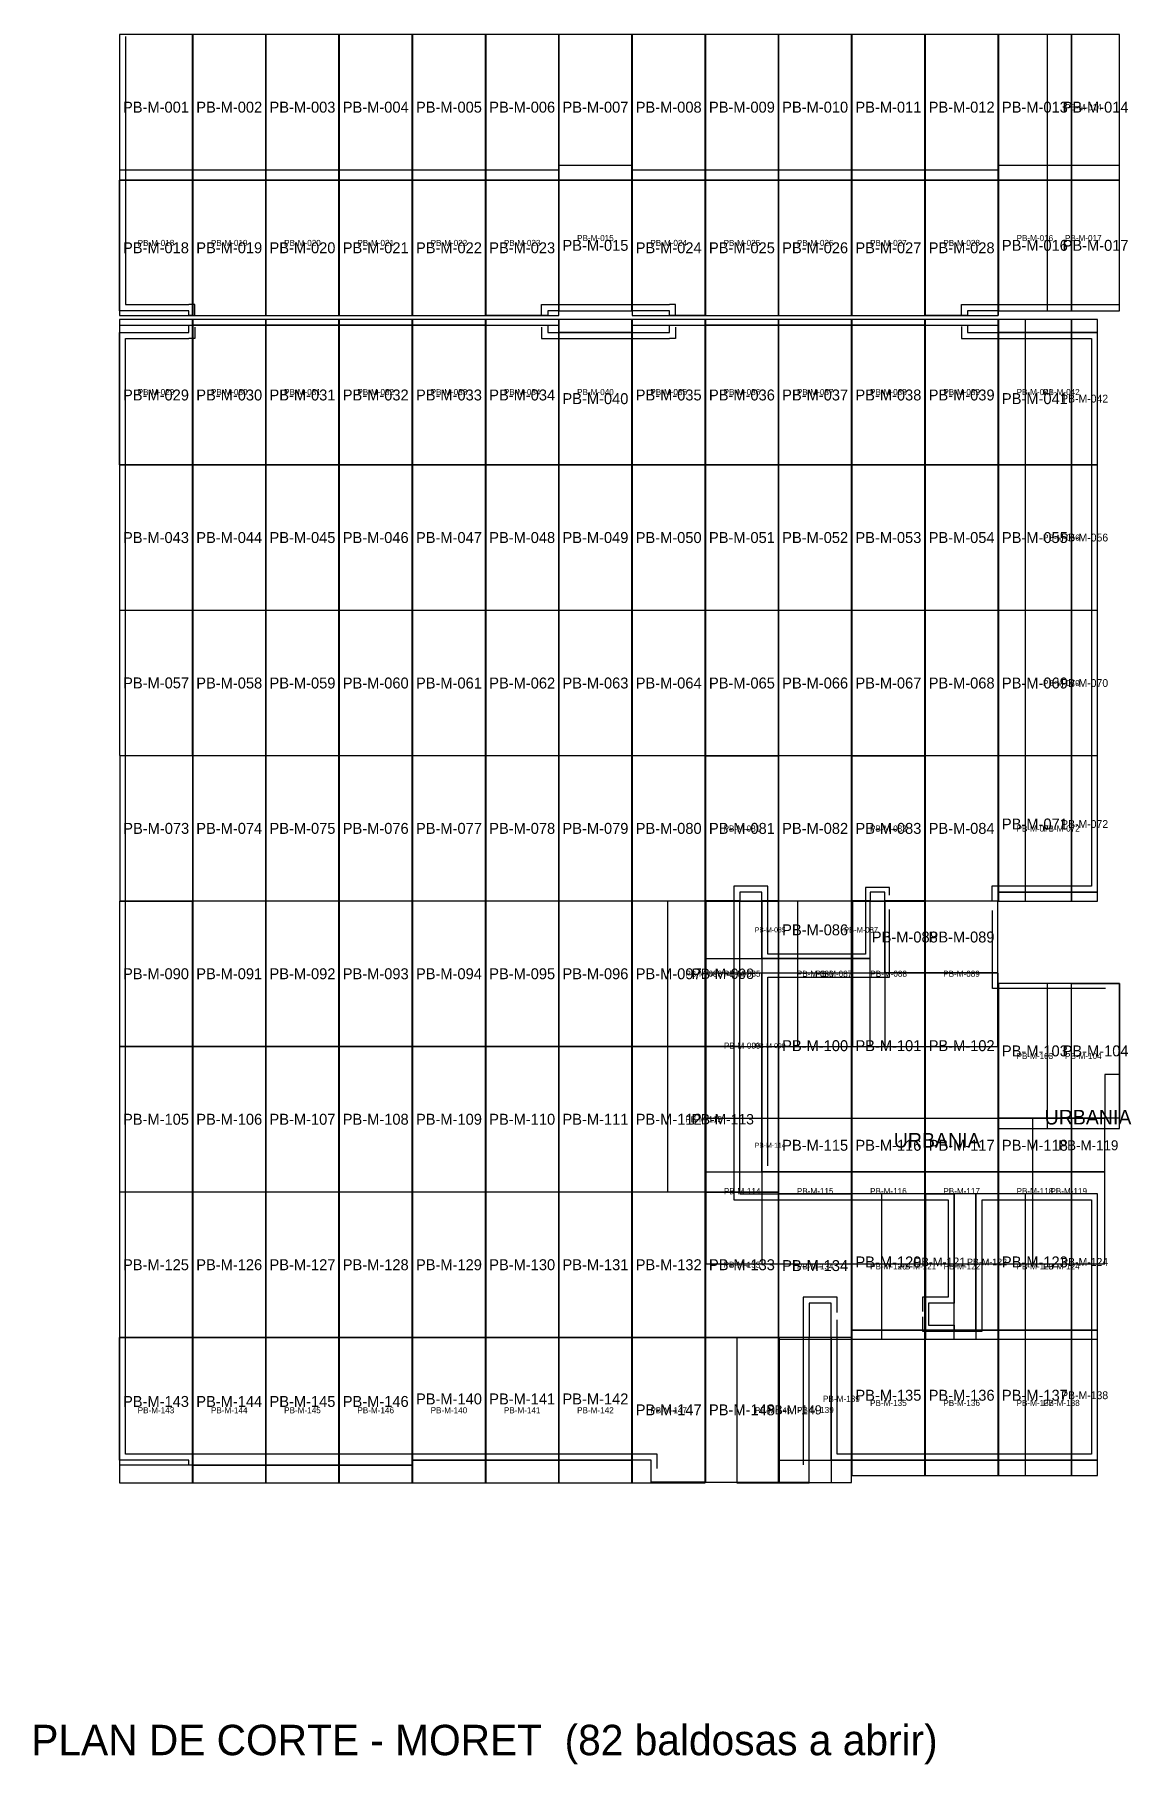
# Model space of a CAD drawing. Header units: metres. Extents: x 488.1 to 515.9, y -112.5 to -80.2.
# Drawn here: x 488.84 to 497.86, y -95.03 to -80.81 of the extents above; entities that cross this region are included whole.
import ezdxf
from ezdxf.enums import TextEntityAlignment as Align

# ---------------------------------------------------------------- set-up
doc = ezdxf.new("R2010")
doc.units = ezdxf.units.M
for name, color, linetype in [('CORTE-TEXTO', 5, 'Continuous'), ('ETIQUETAS', 7, 'Continuous'), ('PISO-MORET', 30, 'Continuous'), ('SOBRANTES-MAPA', 6, 'Continuous'), ('SOBRANTES-RECORTE', 2, 'Continuous'), ('SOBRANTES-TEXTO', 6, 'Continuous'), ('URBANIA-LAVANDERIA', 5, 'Continuous'), ('ZOCLO', 3, 'Continuous')]:
    doc.layers.add(name, color=color, linetype=linetype)

msp = doc.modelspace()

# ---------------------------------------------------------------- texts
at = {"layer": 'CORTE-TEXTO'}
msp.add_text('PLAN DE CORTE - MORET  (82 baldosas a abrir)', height=0.25, dxfattribs=at).set_placement((492.539, -94.83), align=Align.MIDDLE_CENTER)
at = {"layer": 'ETIQUETAS'}
for s, height, p in [('PB-M-001', 0.09, (489.839, -81.407)), ('PB-M-002', 0.09, (490.441, -81.407)), ('PB-M-003', 0.09, (491.043, -81.407)), ('PB-M-004', 0.09, (491.645, -81.407)), ('PB-M-005', 0.09, (492.247, -81.407)), ('PB-M-006', 0.09, (492.849, -81.407)), ('PB-M-007', 0.09, (493.451, -81.407)), ('PB-M-008', 0.09, (494.053, -81.407)), ('PB-M-009', 0.09, (494.655, -81.407)), ('PB-M-010', 0.09, (495.257, -81.407)), ('PB-M-011', 0.09, (495.859, -81.407)), ('PB-M-012', 0.09, (496.461, -81.407)), ('PB-M-013', 0.09, (497.063, -81.407)), ('PB-M-014', 0.09, (497.562, -81.407)), ('PB-M-018', 0.09, (489.839, -82.563)), ('PB-M-019', 0.09, (490.441, -82.563)), ('PB-M-020', 0.09, (491.043, -82.563)), ('PB-M-021', 0.09, (491.645, -82.563)), ('PB-M-022', 0.09, (492.247, -82.563)), ('PB-M-023', 0.09, (492.849, -82.563)), ('PB-M-015', 0.09, (493.451, -82.543)), ('PB-M-024', 0.09, (494.053, -82.563)), ('PB-M-025', 0.09, (494.655, -82.563)), ('PB-M-026', 0.09, (495.257, -82.563)), ('PB-M-027', 0.09, (495.859, -82.563)), ('PB-M-028', 0.09, (496.461, -82.563)), ('PB-M-016', 0.09, (497.063, -82.543)), ('PB-M-017', 0.09, (497.562, -82.543)), ('PB-M-029', 0.09, (489.839, -83.773)), ('PB-M-030', 0.09, (490.441, -83.773)), ('PB-M-031', 0.09, (491.043, -83.773)), ('PB-M-032', 0.09, (491.645, -83.773)), ('PB-M-033', 0.09, (492.247, -83.773)), ('PB-M-034', 0.09, (492.849, -83.773)), ('PB-M-040', 0.09, (493.451, -83.803)), ('PB-M-035', 0.09, (494.053, -83.773)), ('PB-M-036', 0.09, (494.655, -83.773)), ('PB-M-037', 0.09, (495.257, -83.773)), ('PB-M-038', 0.09, (495.859, -83.773)), ('PB-M-039', 0.09, (496.461, -83.773)), ('PB-M-041', 0.09, (497.063, -83.803)), ('PB-M-042', 0.0642, (497.472, -83.803)), ('PB-M-043', 0.09, (489.839, -84.945)), ('PB-M-044', 0.09, (490.441, -84.945)), ('PB-M-045', 0.09, (491.043, -84.945)), ('PB-M-046', 0.09, (491.645, -84.945)), ('PB-M-047', 0.09, (492.247, -84.945)), ('PB-M-048', 0.09, (492.849, -84.945)), ('PB-M-049', 0.09, (493.451, -84.945)), ('PB-M-050', 0.09, (494.053, -84.945)), ('PB-M-051', 0.09, (494.655, -84.945)), ('PB-M-052', 0.09, (495.257, -84.945)), ('PB-M-053', 0.09, (495.859, -84.945)), ('PB-M-054', 0.09, (496.461, -84.945)), ('PB-M-055', 0.09, (497.063, -84.945)), ('PB-M-056', 0.0642, (497.472, -84.945)), ('PB-M-057', 0.09, (489.84, -86.14)), ('PB-M-058', 0.09, (490.441, -86.141)), ('PB-M-059', 0.09, (491.043, -86.141)), ('PB-M-060', 0.09, (491.645, -86.141)), ('PB-M-061', 0.09, (492.247, -86.141)), ('PB-M-062', 0.09, (492.849, -86.141)), ('PB-M-063', 0.09, (493.451, -86.141)), ('PB-M-064', 0.09, (494.053, -86.141)), ('PB-M-065', 0.09, (494.655, -86.141)), ('PB-M-066', 0.09, (495.257, -86.141)), ('PB-M-067', 0.09, (495.859, -86.141)), ('PB-M-068', 0.09, (496.461, -86.141)), ('PB-M-069', 0.09, (497.063, -86.141)), ('PB-M-070', 0.0642, (497.472, -86.141)), ('PB-M-073', 0.09, (489.841, -87.336)), ('PB-M-074', 0.09, (490.441, -87.336)), ('PB-M-075', 0.09, (491.043, -87.336)), ('PB-M-076', 0.09, (491.645, -87.336)), ('PB-M-077', 0.09, (492.247, -87.336)), ('PB-M-078', 0.09, (492.849, -87.336)), ('PB-M-079', 0.09, (493.451, -87.336)), ('PB-M-080', 0.09, (494.053, -87.336)), ('PB-M-081', 0.09, (494.655, -87.336)), ('PB-M-082', 0.09, (495.257, -87.336)), ('PB-M-083', 0.09, (495.859, -87.336)), ('PB-M-084', 0.09, (496.461, -87.336)), ('PB-M-071', 0.09, (497.063, -87.3)), ('PB-M-072', 0.0642, (497.472, -87.3)), ('PB-M-085', 0.0408, (494.887, -88.17)), ('PB-M-086', 0.09, (495.257, -88.17)), ('PB-M-087', 0.045, (495.634, -88.17)), ('PB-M-088', 0.09, (495.994, -88.229)), ('PB-M-089', 0.09, (496.46, -88.229)), ('PB-M-090', 0.09, (489.839, -88.531)), ('PB-M-091', 0.09, (490.441, -88.531)), ('PB-M-092', 0.09, (491.043, -88.531)), ('PB-M-093', 0.09, (491.645, -88.531)), ('PB-M-094', 0.09, (492.247, -88.531)), ('PB-M-095', 0.09, (492.849, -88.531)), ('PB-M-096', 0.09, (493.451, -88.531)), ('PB-M-097', 0.09, (494.053, -88.531)), ('PB-M-098', 0.0852, (494.497, -88.531)), ('PB-M-099', 0.0408, (494.887, -89.122)), ('PB-M-100', 0.09, (495.257, -89.122)), ('PB-M-101', 0.09, (495.859, -89.122)), ('PB-M-102', 0.09, (496.461, -89.122)), ('PB-M-103', 0.09, (497.063, -89.165)), ('PB-M-104', 0.09, (497.562, -89.165)), ('PB-M-105', 0.09, (489.839, -89.727)), ('PB-M-106', 0.09, (490.441, -89.727)), ('PB-M-107', 0.09, (491.043, -89.727)), ('PB-M-108', 0.09, (491.645, -89.727)), ('PB-M-109', 0.09, (492.247, -89.727)), ('PB-M-110', 0.09, (492.849, -89.727)), ('PB-M-111', 0.09, (493.451, -89.727)), ('PB-M-112', 0.09, (494.053, -89.727)), ('PB-M-113', 0.0852, (494.497, -89.727)), ('PB-M-114', 0.0408, (494.887, -89.941)), ('PB-M-115', 0.09, (495.257, -89.941)), ('PB-M-116', 0.09, (495.859, -89.941)), ('PB-M-117', 0.09, (496.461, -89.941)), ('PB-M-118', 0.09, (497.063, -89.941)), ('PB-M-119', 0.0822, (497.502, -89.941)), ('PB-M-120', 0.09, (495.859, -90.9)), ('PB-M-121', 0.0714, (496.28, -90.9)), ('PB-M-123', 0.09, (497.063, -90.9)), ('PB-M-124', 0.0642, (497.472, -90.9)), ('PB-M-125', 0.09, (489.839, -90.923)), ('PB-M-126', 0.09, (490.441, -90.923)), ('PB-M-127', 0.09, (491.043, -90.923)), ('PB-M-128', 0.09, (491.645, -90.923)), ('PB-M-129', 0.09, (492.247, -90.923)), ('PB-M-130', 0.09, (492.849, -90.923)), ('PB-M-131', 0.09, (493.451, -90.923)), ('PB-M-132', 0.09, (494.053, -90.923)), ('PB-M-133', 0.09, (494.655, -90.923)), ('PB-M-134', 0.09, (495.257, -90.93)), ('PB-M-122', 0.0546, (496.67, -90.9)), ('PB-M-143', 0.09, (489.839, -92.047)), ('PB-M-144', 0.09, (490.441, -92.047)), ('PB-M-145', 0.09, (491.043, -92.047)), ('PB-M-146', 0.09, (491.645, -92.047)), ('PB-M-140', 0.09, (492.247, -92.026)), ('PB-M-141', 0.09, (492.849, -92.026)), ('PB-M-142', 0.09, (493.451, -92.026)), ('PB-M-139', 0.0504, (495.473, -92.025)), ('PB-M-135', 0.09, (495.859, -91.996)), ('PB-M-136', 0.09, (496.461, -91.996)), ('PB-M-137', 0.09, (497.063, -91.996)), ('PB-M-138', 0.0642, (497.472, -91.996)), ('PB-M-147', 0.09, (494.053, -92.116)), ('PB-M-148', 0.09, (494.655, -92.116)), ('PB-M-149', 0.0756, (495.083, -92.116))]:
    msp.add_text(s, height=height, dxfattribs=at).set_placement(p, align=Align.MIDDLE_CENTER)
at = {"layer": 'SOBRANTES-TEXTO'}
for s, p in [('PB-M-014', (497.461, -81.407)), ('PB-M-015', (493.451, -82.483)), ('PB-M-016', (497.063, -82.483)), ('PB-M-017', (497.461, -82.483)), ('PB-M-018', (489.839, -82.523)), ('PB-M-019', (490.441, -82.523)), ('PB-M-020', (491.043, -82.523)), ('PB-M-021', (491.645, -82.523)), ('PB-M-022', (492.247, -82.523)), ('PB-M-023', (492.849, -82.523)), ('PB-M-024', (494.053, -82.523)), ('PB-M-025', (494.655, -82.523)), ('PB-M-026', (495.257, -82.523)), ('PB-M-027', (495.859, -82.523)), ('PB-M-028', (496.461, -82.523)), ('PB-M-029', (489.839, -83.749)), ('PB-M-030', (490.441, -83.749)), ('PB-M-031', (491.043, -83.749)), ('PB-M-032', (491.645, -83.749)), ('PB-M-033', (492.247, -83.749)), ('PB-M-034', (492.849, -83.749)), ('PB-M-040', (493.451, -83.749)), ('PB-M-035', (494.053, -83.749)), ('PB-M-036', (494.655, -83.749)), ('PB-M-037', (495.257, -83.749)), ('PB-M-038', (495.859, -83.749)), ('PB-M-039', (496.461, -83.749)), ('PB-M-041', (497.063, -83.749)), ('PB-M-042', (497.281, -83.749)), ('PB-M-056', (497.281, -84.945)), ('PB-M-070', (497.281, -86.141)), ('PB-M-081', (494.655, -87.337)), ('PB-M-083', (495.859, -87.337)), ('PB-M-071', (497.063, -87.337)), ('PB-M-072', (497.281, -87.337)), ('PB-M-098', (494.341, -88.531)), ('PB-M-085', (494.657, -88.531)), ('PB-M-086', (495.257, -88.531)), ('PB-M-087', (495.411, -88.531)), ('PB-M-088', (495.861, -88.531)), ('PB-M-089', (496.46, -88.531)), ('PB-M-099', (494.657, -89.122)), ('PB-M-103', (497.063, -89.207)), ('PB-M-104', (497.461, -89.207)), ('PB-M-113', (494.341, -89.727)), ('PB-M-114', (494.657, -90.318)), ('PB-M-115', (495.257, -90.318)), ('PB-M-116', (495.859, -90.318)), ('PB-M-117', (496.461, -90.318)), ('PB-M-118', (497.063, -90.318)), ('PB-M-119', (497.341, -90.318)), ('PB-M-133', (494.655, -90.923)), ('PB-M-134', (495.257, -90.937)), ('PB-M-120', (495.859, -90.937)), ('PB-M-121', (496.101, -90.937)), ('PB-M-122', (496.463, -90.937)), ('PB-M-123', (497.063, -90.937)), ('PB-M-124', (497.281, -90.937)), ('PB-M-143', (489.839, -92.119)), ('PB-M-144', (490.441, -92.119)), ('PB-M-145', (491.043, -92.119)), ('PB-M-146', (491.645, -92.119)), ('PB-M-140', (492.247, -92.119)), ('PB-M-141', (492.849, -92.119)), ('PB-M-142', (493.451, -92.119)), ('PB-M-147', (494.053, -92.119)), ('PB-M-149', (494.911, -92.119)), ('PB-M-139', (495.259, -92.117)), ('PB-M-135', (495.859, -92.059)), ('PB-M-136', (496.461, -92.059)), ('PB-M-137', (497.063, -92.059)), ('PB-M-138', (497.281, -92.059))]:
    msp.add_text(s, height=0.05, dxfattribs=at).set_placement(p, align=Align.MIDDLE_CENTER)
at = {"layer": 'URBANIA-LAVANDERIA'}
for p in [(497.5, -89.71), (496.26, -89.9)]:
    msp.add_text('URBANIA', height=0.12, dxfattribs=at).set_placement(p, align=Align.MIDDLE_CENTER)

# ---------------------------------------------------------------- linework, layer by layer
at = {"layer": 'PISO-MORET'}
for points in [[(489.539, -82.004), (490.139, -82.004), (490.139, -80.81), (489.539, -80.81)], [(490.141, -82.004), (490.741, -82.004), (490.741, -80.81), (490.141, -80.81)], [(490.743, -82.004), (491.343, -82.004), (491.343, -80.81), (490.743, -80.81)], [(491.345, -82.004), (491.945, -82.004), (491.945, -80.81), (491.345, -80.81)], [(491.947, -82.004), (492.547, -82.004), (492.547, -80.81), (491.947, -80.81)], [(492.549, -82.004), (493.149, -82.004), (493.149, -80.81), (492.549, -80.81)], [(493.151, -82.004), (493.751, -82.004), (493.751, -80.81), (493.151, -80.81)], [(493.753, -82.004), (494.353, -82.004), (494.353, -80.81), (493.753, -80.81)], [(494.355, -82.004), (494.955, -82.004), (494.955, -80.81), (494.355, -80.81)], [(494.957, -82.004), (495.557, -82.004), (495.557, -80.81), (494.957, -80.81)], [(495.559, -82.004), (496.159, -82.004), (496.159, -80.81), (495.559, -80.81)], [(496.161, -82.004), (496.761, -82.004), (496.761, -80.81), (496.161, -80.81)], [(496.763, -82.004), (497.363, -82.004), (497.363, -80.81), (496.763, -80.81)], [(497.365, -82.004), (497.759, -82.004), (497.759, -80.81), (497.365, -80.81)], [(489.539, -82.006), (490.139, -82.006), (490.139, -83.12), (490.109, -83.12), (490.109, -83.08), (489.539, -83.08)], [(490.141, -83.12), (490.741, -83.12), (490.741, -82.006), (490.141, -82.006)], [(490.743, -83.12), (491.343, -83.12), (491.343, -82.006), (490.743, -82.006)], [(491.345, -83.12), (491.945, -83.12), (491.945, -82.006), (491.345, -82.006)], [(491.947, -83.12), (492.547, -83.12), (492.547, -82.006), (491.947, -82.006)], [(492.549, -83.12), (492.549, -82.006), (493.149, -82.006), (493.149, -83.08), (493.059, -83.08), (493.059, -83.12)], [(493.151, -83.08), (493.751, -83.08), (493.751, -82.006), (493.151, -82.006)], [(493.753, -82.006), (494.353, -82.006), (494.353, -83.12), (494.059, -83.12), (494.059, -83.08), (493.753, -83.08)], [(494.355, -83.12), (494.955, -83.12), (494.955, -82.006), (494.355, -82.006)], [(494.957, -83.12), (495.557, -83.12), (495.557, -82.006), (494.957, -82.006)], [(495.559, -83.12), (496.159, -83.12), (496.159, -82.006), (495.559, -82.006)], [(496.161, -83.12), (496.161, -82.006), (496.761, -82.006), (496.761, -83.12), (496.761, -83.12), (496.761, -83.08), (496.509, -83.08), (496.509, -83.12)], [(496.763, -83.08), (497.363, -83.08), (497.363, -82.006), (496.763, -82.006)], [(497.365, -83.08), (497.759, -83.08), (497.759, -82.006), (497.365, -82.006)], [(490.139, -83.2), (490.139, -84.346), (489.539, -84.346), (489.539, -83.26), (490.109, -83.26), (490.109, -83.2)], [(490.141, -84.346), (490.741, -84.346), (490.741, -83.2), (490.141, -83.2)], [(490.743, -84.346), (491.343, -84.346), (491.343, -83.2), (490.743, -83.2)], [(491.345, -84.346), (491.945, -84.346), (491.945, -83.2), (491.345, -83.2)], [(491.947, -84.346), (492.547, -84.346), (492.547, -83.2), (491.947, -83.2)], [(493.149, -84.346), (492.549, -84.346), (492.549, -83.2), (493.059, -83.2), (493.059, -83.26), (493.149, -83.26)], [(493.151, -84.346), (493.751, -84.346), (493.751, -83.26), (493.151, -83.26)], [(494.353, -83.2), (494.353, -84.346), (493.753, -84.346), (493.753, -83.26), (494.059, -83.26), (494.059, -83.2)], [(494.355, -84.346), (494.955, -84.346), (494.955, -83.2), (494.355, -83.2)], [(494.957, -84.346), (495.557, -84.346), (495.557, -83.2), (494.957, -83.2)], [(495.559, -84.346), (496.159, -84.346), (496.159, -83.2), (495.559, -83.2)], [(496.761, -83.2), (496.761, -84.346), (496.161, -84.346), (496.161, -83.2), (496.509, -83.2), (496.509, -83.26), (496.761, -83.26), (496.761, -83.2)], [(496.763, -84.346), (497.363, -84.346), (497.363, -83.26), (496.763, -83.26)], [(497.365, -84.346), (497.579, -84.346), (497.579, -83.26), (497.365, -83.26)], [(489.539, -85.542), (490.139, -85.542), (490.139, -84.348), (489.539, -84.348)], [(490.141, -85.542), (490.741, -85.542), (490.741, -84.348), (490.141, -84.348)], [(490.743, -85.542), (491.343, -85.542), (491.343, -84.348), (490.743, -84.348)], [(491.345, -85.542), (491.945, -85.542), (491.945, -84.348), (491.345, -84.348)], [(491.947, -85.542), (492.547, -85.542), (492.547, -84.348), (491.947, -84.348)], [(492.549, -85.542), (493.149, -85.542), (493.149, -84.348), (492.549, -84.348)], [(493.151, -85.542), (493.751, -85.542), (493.751, -84.348), (493.151, -84.348)], [(493.753, -85.542), (494.353, -85.542), (494.353, -84.348), (493.753, -84.348)], [(494.355, -85.542), (494.955, -85.542), (494.955, -84.348), (494.355, -84.348)], [(494.957, -85.542), (495.557, -85.542), (495.557, -84.348), (494.957, -84.348)], [(495.559, -85.542), (496.159, -85.542), (496.159, -84.348), (495.559, -84.348)], [(496.161, -85.542), (496.761, -85.542), (496.761, -84.348), (496.161, -84.348)], [(496.763, -85.542), (497.363, -85.542), (497.363, -84.348), (496.763, -84.348)], [(497.365, -85.542), (497.579, -85.542), (497.579, -84.348), (497.365, -84.348)], [(489.539, -86.738), (490.139, -86.738), (490.139, -85.544), (489.539, -85.544)], [(490.141, -86.738), (490.741, -86.738), (490.741, -85.544), (490.141, -85.544)], [(490.743, -86.738), (491.343, -86.738), (491.343, -85.544), (490.743, -85.544)], [(491.345, -86.738), (491.945, -86.738), (491.945, -85.544), (491.345, -85.544)], [(491.947, -86.738), (492.547, -86.738), (492.547, -85.544), (491.947, -85.544)], [(492.549, -86.738), (493.149, -86.738), (493.149, -85.544), (492.549, -85.544)], [(493.151, -86.738), (493.751, -86.738), (493.751, -85.544), (493.151, -85.544)], [(493.753, -86.738), (494.353, -86.738), (494.353, -85.544), (493.753, -85.544)], [(494.355, -86.738), (494.955, -86.738), (494.955, -85.544), (494.355, -85.544)], [(494.957, -86.738), (495.557, -86.738), (495.557, -85.544), (494.957, -85.544)], [(495.559, -86.738), (496.159, -86.738), (496.159, -85.544), (495.559, -85.544)], [(496.161, -86.738), (496.761, -86.738), (496.761, -85.544), (496.161, -85.544)], [(496.763, -86.738), (497.363, -86.738), (497.363, -85.544), (496.763, -85.544)], [(497.365, -86.738), (497.579, -86.738), (497.579, -85.544), (497.365, -85.544)], [(489.541, -87.933), (490.141, -87.933), (490.141, -86.739), (489.541, -86.739)], [(490.141, -87.932), (490.741, -87.932), (490.741, -86.74), (490.141, -86.74)], [(490.743, -87.932), (491.343, -87.932), (491.343, -86.74), (490.743, -86.74)], [(491.345, -87.932), (491.945, -87.932), (491.945, -86.74), (491.345, -86.74)], [(491.947, -87.932), (492.547, -87.932), (492.547, -86.74), (491.947, -86.74)], [(492.549, -87.932), (493.149, -87.932), (493.149, -86.74), (492.549, -86.74)], [(493.151, -87.932), (493.751, -87.932), (493.751, -86.74), (493.151, -86.74)], [(493.753, -87.932), (494.353, -87.932), (494.353, -86.74), (493.753, -86.74)], [(494.355, -87.932), (494.355, -86.74), (494.955, -86.74), (494.955, -87.932), (494.819, -87.932), (494.819, -87.86), (494.639, -87.86), (494.639, -87.932)], [(494.957, -87.932), (495.557, -87.932), (495.557, -86.74), (494.957, -86.74)], [(495.559, -87.932), (495.559, -86.74), (496.159, -86.74), (496.159, -87.932), (495.829, -87.932), (495.829, -87.86), (495.709, -87.86), (495.709, -87.932)], [(496.161, -87.932), (496.761, -87.932), (496.761, -86.74), (496.161, -86.74)], [(496.763, -87.86), (497.363, -87.86), (497.363, -86.74), (496.763, -86.74)], [(497.365, -87.86), (497.579, -87.86), (497.579, -86.74), (497.365, -86.74)], [(489.539, -89.128), (490.139, -89.128), (490.139, -87.934), (489.539, -87.934)], [(490.141, -89.128), (490.741, -89.128), (490.741, -87.934), (490.141, -87.934)], [(490.743, -89.128), (491.343, -89.128), (491.343, -87.934), (490.743, -87.934)], [(491.345, -89.128), (491.945, -89.128), (491.945, -87.934), (491.345, -87.934)], [(491.947, -89.128), (492.547, -89.128), (492.547, -87.934), (491.947, -87.934)], [(492.549, -89.128), (493.149, -89.128), (493.149, -87.934), (492.549, -87.934)], [(493.151, -89.128), (493.751, -89.128), (493.751, -87.934), (493.151, -87.934)], [(493.753, -89.128), (494.353, -89.128), (494.353, -87.934), (493.753, -87.934)], [(494.355, -89.128), (494.639, -89.128), (494.639, -87.934), (494.355, -87.934)], [(494.819, -88.405), (494.955, -88.405), (494.955, -87.934), (494.819, -87.934)], [(494.957, -88.405), (495.557, -88.405), (495.557, -87.934), (494.957, -87.934)], [(495.559, -88.405), (495.709, -88.405), (495.709, -87.934), (495.559, -87.934)], [(495.829, -88.523), (496.159, -88.523), (496.159, -87.934), (495.829, -87.934)], [(496.161, -88.523), (496.759, -88.523), (496.759, -87.934), (496.161, -87.934)], [(494.819, -89.719), (494.955, -89.719), (494.955, -88.525), (494.819, -88.525)], [(494.957, -89.719), (495.557, -89.719), (495.557, -88.525), (494.957, -88.525)], [(495.559, -89.719), (496.159, -89.719), (496.159, -88.525), (495.559, -88.525)], [(496.161, -89.719), (496.761, -89.719), (496.761, -88.525), (496.161, -88.525)], [(496.763, -89.719), (497.363, -89.719), (497.363, -88.61), (496.763, -88.61)], [(497.365, -89.719), (497.365, -88.61), (497.759, -88.61), (497.759, -89.719), (497.759, -89.719), (497.759, -89.36), (497.639, -89.36), (497.639, -89.719)], [(489.539, -90.324), (490.139, -90.324), (490.139, -89.13), (489.539, -89.13)], [(490.141, -90.324), (490.741, -90.324), (490.741, -89.13), (490.141, -89.13)], [(490.743, -90.324), (491.343, -90.324), (491.343, -89.13), (490.743, -89.13)], [(491.345, -90.324), (491.945, -90.324), (491.945, -89.13), (491.345, -89.13)], [(491.947, -90.324), (492.547, -90.324), (492.547, -89.13), (491.947, -89.13)], [(492.549, -90.324), (493.149, -90.324), (493.149, -89.13), (492.549, -89.13)], [(493.151, -90.324), (493.751, -90.324), (493.751, -89.13), (493.151, -89.13)], [(493.753, -90.324), (494.353, -90.324), (494.353, -89.13), (493.753, -89.13)], [(494.355, -90.324), (494.639, -90.324), (494.639, -89.13), (494.355, -89.13)], [(494.819, -90.16), (494.955, -90.16), (494.955, -89.721), (494.819, -89.721)], [(494.957, -90.16), (495.557, -90.16), (495.557, -89.721), (494.957, -89.721)], [(495.559, -90.16), (496.159, -90.16), (496.159, -89.721), (495.559, -89.721)], [(496.161, -90.16), (496.761, -90.16), (496.761, -89.721), (496.161, -89.721)], [(496.763, -90.16), (497.363, -90.16), (497.363, -89.721), (496.763, -89.721)], [(497.365, -90.16), (497.639, -90.16), (497.639, -89.721), (497.365, -89.721)], [(489.539, -91.52), (490.139, -91.52), (490.139, -90.326), (489.539, -90.326)], [(490.141, -91.52), (490.741, -91.52), (490.741, -90.326), (490.141, -90.326)], [(490.743, -91.52), (491.343, -91.52), (491.343, -90.326), (490.743, -90.326)], [(491.345, -91.52), (491.945, -91.52), (491.945, -90.326), (491.345, -90.326)], [(491.947, -91.52), (492.547, -91.52), (492.547, -90.326), (491.947, -90.326)], [(492.549, -91.52), (493.149, -91.52), (493.149, -90.326), (492.549, -90.326)], [(493.151, -91.52), (493.751, -91.52), (493.751, -90.326), (493.151, -90.326)], [(493.753, -91.52), (494.353, -91.52), (494.353, -90.326), (493.753, -90.326)], [(494.955, -91.52), (494.355, -91.52), (494.355, -90.326), (494.955, -90.326), (494.955, -90.326), (494.639, -90.326), (494.639, -90.34), (494.955, -90.34)], [(494.957, -91.52), (494.957, -90.34), (495.557, -90.34), (495.557, -91.52), (495.389, -91.52), (495.389, -91.24), (495.209, -91.24), (495.209, -91.52)], [(495.559, -91.46), (496.159, -91.46), (496.159, -90.34), (495.559, -90.34)], [(496.399, -91.46), (496.161, -91.46), (496.161, -90.34), (496.399, -90.34), (496.399, -91.24), (496.189, -91.24), (496.189, -91.42), (496.399, -91.42)], [(496.579, -91.46), (496.761, -91.46), (496.761, -90.34), (496.579, -90.34)], [(496.763, -91.46), (497.363, -91.46), (497.363, -90.34), (496.763, -90.34)], [(497.365, -91.46), (497.579, -91.46), (497.579, -90.34), (497.365, -90.34)], [(489.539, -91.522), (490.139, -91.522), (490.139, -92.572), (490.109, -92.572), (490.109, -92.53), (489.539, -92.53)], [(490.141, -92.572), (490.741, -92.572), (490.741, -91.522), (490.141, -91.522)], [(490.743, -92.572), (491.343, -92.572), (491.343, -91.522), (490.743, -91.522)], [(491.345, -92.572), (491.945, -92.572), (491.945, -91.522), (491.345, -91.522)], [(491.947, -92.53), (492.547, -92.53), (492.547, -91.522), (491.947, -91.522)], [(492.549, -92.53), (493.149, -92.53), (493.149, -91.522), (492.549, -91.522)], [(493.151, -92.53), (493.751, -92.53), (493.751, -91.522), (493.151, -91.522)], [(493.753, -91.522), (494.353, -91.522), (494.353, -92.71), (493.909, -92.71), (493.909, -92.53), (493.753, -92.53)], [(494.355, -92.71), (494.955, -92.71), (494.955, -91.522), (494.355, -91.522)], [(494.957, -92.71), (495.209, -92.71), (495.209, -91.522), (494.957, -91.522)], [(495.389, -92.53), (495.557, -92.53), (495.557, -91.52), (495.389, -91.52)], [(495.559, -92.53), (496.159, -92.53), (496.159, -91.462), (495.559, -91.462)], [(496.161, -92.53), (496.761, -92.53), (496.761, -91.462), (496.161, -91.462)], [(496.763, -92.53), (497.363, -92.53), (497.363, -91.462), (496.763, -91.462)], [(497.365, -92.53), (497.579, -92.53), (497.579, -91.462), (497.365, -91.462)]]:
    msp.add_lwpolyline(points, close=True, dxfattribs=at)
at = {"layer": 'SOBRANTES-MAPA'}
for points in [[(497.163, -82.004), (497.759, -82.004), (497.759, -80.81), (497.163, -80.81)], [(493.151, -83.08), (493.751, -83.08), (493.751, -81.886), (493.151, -81.886)], [(496.763, -83.08), (497.363, -83.08), (497.363, -81.886), (496.763, -81.886)], [(497.163, -83.08), (497.759, -83.08), (497.759, -81.886), (497.163, -81.886)], [(489.539, -83.12), (490.139, -83.12), (490.139, -81.926), (489.539, -81.926)], [(490.141, -83.12), (490.741, -83.12), (490.741, -81.926), (490.141, -81.926)], [(490.743, -83.12), (491.343, -83.12), (491.343, -81.926), (490.743, -81.926)], [(491.345, -83.12), (491.945, -83.12), (491.945, -81.926), (491.345, -81.926)], [(491.947, -83.12), (492.547, -83.12), (492.547, -81.926), (491.947, -81.926)], [(492.549, -83.12), (493.149, -83.12), (493.149, -81.926), (492.549, -81.926)], [(493.753, -83.12), (494.353, -83.12), (494.353, -81.926), (493.753, -81.926)], [(494.355, -83.12), (494.955, -83.12), (494.955, -81.926), (494.355, -81.926)], [(494.957, -83.12), (495.557, -83.12), (495.557, -81.926), (494.957, -81.926)], [(495.559, -83.12), (496.159, -83.12), (496.159, -81.926), (495.559, -81.926)], [(496.161, -83.12), (496.761, -83.12), (496.761, -81.926), (496.161, -81.926)], [(489.539, -84.346), (490.139, -84.346), (490.139, -83.152), (489.539, -83.152)], [(490.141, -84.346), (490.741, -84.346), (490.741, -83.152), (490.141, -83.152)], [(490.743, -84.346), (491.343, -84.346), (491.343, -83.152), (490.743, -83.152)], [(491.345, -84.346), (491.945, -84.346), (491.945, -83.152), (491.345, -83.152)], [(491.947, -84.346), (492.547, -84.346), (492.547, -83.152), (491.947, -83.152)], [(492.549, -84.346), (493.149, -84.346), (493.149, -83.152), (492.549, -83.152)], [(493.151, -84.346), (493.751, -84.346), (493.751, -83.152), (493.151, -83.152)], [(493.753, -84.346), (494.353, -84.346), (494.353, -83.152), (493.753, -83.152)], [(494.355, -84.346), (494.955, -84.346), (494.955, -83.152), (494.355, -83.152)], [(494.957, -84.346), (495.557, -84.346), (495.557, -83.152), (494.957, -83.152)], [(495.559, -84.346), (496.159, -84.346), (496.159, -83.152), (495.559, -83.152)], [(496.161, -84.346), (496.761, -84.346), (496.761, -83.152), (496.161, -83.152)], [(496.763, -84.346), (497.363, -84.346), (497.363, -83.152), (496.763, -83.152)], [(496.983, -84.346), (497.579, -84.346), (497.579, -83.152), (496.983, -83.152)], [(496.983, -85.542), (497.579, -85.542), (497.579, -84.348), (496.983, -84.348)], [(496.983, -86.738), (497.579, -86.738), (497.579, -85.544), (496.983, -85.544)], [(494.355, -87.934), (494.955, -87.934), (494.955, -86.74), (494.355, -86.74)], [(495.559, -87.934), (496.159, -87.934), (496.159, -86.74), (495.559, -86.74)], [(496.763, -87.934), (497.363, -87.934), (497.363, -86.74), (496.763, -86.74)], [(496.983, -87.934), (497.579, -87.934), (497.579, -86.74), (496.983, -86.74)], [(494.043, -89.128), (494.639, -89.128), (494.639, -87.934), (494.043, -87.934)], [(494.359, -89.128), (494.955, -89.128), (494.955, -87.934), (494.359, -87.934)], [(494.957, -89.128), (495.557, -89.128), (495.557, -87.934), (494.957, -87.934)], [(495.113, -89.128), (495.709, -89.128), (495.709, -87.934), (495.113, -87.934)], [(495.563, -89.128), (496.159, -89.128), (496.159, -87.934), (495.563, -87.934)], [(496.161, -89.128), (496.759, -89.128), (496.759, -87.934), (496.161, -87.934)], [(494.359, -89.719), (494.955, -89.719), (494.955, -88.525), (494.359, -88.525)], [(496.763, -89.804), (497.363, -89.804), (497.363, -88.61), (496.763, -88.61)], [(497.163, -89.804), (497.759, -89.804), (497.759, -88.61), (497.163, -88.61)], [(494.043, -90.324), (494.639, -90.324), (494.639, -89.13), (494.043, -89.13)], [(494.359, -90.915), (494.955, -90.915), (494.955, -89.721), (494.359, -89.721)], [(494.957, -90.915), (495.557, -90.915), (495.557, -89.721), (494.957, -89.721)], [(495.559, -90.915), (496.159, -90.915), (496.159, -89.721), (495.559, -89.721)], [(496.161, -90.915), (496.761, -90.915), (496.761, -89.721), (496.161, -89.721)], [(496.763, -90.915), (497.363, -90.915), (497.363, -89.721), (496.763, -89.721)], [(497.043, -90.915), (497.639, -90.915), (497.639, -89.721), (497.043, -89.721)], [(494.355, -91.52), (494.955, -91.52), (494.955, -90.326), (494.355, -90.326)], [(494.957, -91.534), (495.557, -91.534), (495.557, -90.34), (494.957, -90.34)], [(495.559, -91.534), (496.159, -91.534), (496.159, -90.34), (495.559, -90.34)], [(495.803, -91.534), (496.399, -91.534), (496.399, -90.34), (495.803, -90.34)], [(496.165, -91.534), (496.761, -91.534), (496.761, -90.34), (496.165, -90.34)], [(496.763, -91.534), (497.363, -91.534), (497.363, -90.34), (496.763, -90.34)], [(496.983, -91.534), (497.579, -91.534), (497.579, -90.34), (496.983, -90.34)], [(489.539, -92.716), (490.139, -92.716), (490.139, -91.522), (489.539, -91.522)], [(490.141, -92.716), (490.741, -92.716), (490.741, -91.522), (490.141, -91.522)], [(490.743, -92.716), (491.343, -92.716), (491.343, -91.522), (490.743, -91.522)], [(491.345, -92.716), (491.945, -92.716), (491.945, -91.522), (491.345, -91.522)], [(491.947, -92.716), (492.547, -92.716), (492.547, -91.522), (491.947, -91.522)], [(492.549, -92.716), (493.149, -92.716), (493.149, -91.522), (492.549, -91.522)], [(493.151, -92.716), (493.751, -92.716), (493.751, -91.522), (493.151, -91.522)], [(493.753, -92.716), (494.353, -92.716), (494.353, -91.522), (493.753, -91.522)], [(494.613, -92.716), (495.209, -92.716), (495.209, -91.522), (494.613, -91.522)], [(494.961, -92.714), (495.557, -92.714), (495.557, -91.52), (494.961, -91.52)], [(495.559, -92.656), (496.159, -92.656), (496.159, -91.462), (495.559, -91.462)], [(496.161, -92.656), (496.761, -92.656), (496.761, -91.462), (496.161, -91.462)], [(496.763, -92.656), (497.363, -92.656), (497.363, -91.462), (496.763, -91.462)], [(496.983, -92.656), (497.579, -92.656), (497.579, -91.462), (496.983, -91.462)]]:
    msp.add_lwpolyline(points, close=True, dxfattribs=at)
at = {"layer": 'SOBRANTES-RECORTE'}
for points in [[(497.163, -82.004), (497.365, -82.004), (497.365, -80.81), (497.163, -80.81)], [(493.151, -82.006), (493.751, -82.006), (493.751, -81.886), (493.151, -81.886)], [(496.763, -82.006), (497.363, -82.006), (497.363, -81.886), (496.763, -81.886)], [(497.365, -82.006), (497.759, -82.006), (497.759, -81.886), (497.365, -81.886)], [(489.539, -82.006), (490.139, -82.006), (490.139, -81.926), (489.539, -81.926)], [(490.141, -82.006), (490.741, -82.006), (490.741, -81.926), (490.141, -81.926)], [(490.743, -82.006), (491.343, -82.006), (491.343, -81.926), (490.743, -81.926)], [(491.345, -82.006), (491.945, -82.006), (491.945, -81.926), (491.345, -81.926)], [(491.947, -82.006), (492.547, -82.006), (492.547, -81.926), (491.947, -81.926)], [(492.549, -82.006), (493.149, -82.006), (493.149, -81.926), (492.549, -81.926)], [(493.753, -82.006), (494.353, -82.006), (494.353, -81.926), (493.753, -81.926)], [(494.355, -82.006), (494.955, -82.006), (494.955, -81.926), (494.355, -81.926)], [(494.957, -82.006), (495.557, -82.006), (495.557, -81.926), (494.957, -81.926)], [(495.559, -82.006), (496.159, -82.006), (496.159, -81.926), (495.559, -81.926)], [(496.161, -82.006), (496.761, -82.006), (496.761, -81.926), (496.161, -81.926)], [(497.163, -83.08), (497.365, -83.08), (497.365, -82.006), (497.163, -82.006)], [(489.539, -83.2), (490.139, -83.2), (490.139, -83.152), (489.539, -83.152)], [(490.141, -83.2), (490.741, -83.2), (490.741, -83.152), (490.141, -83.152)], [(490.743, -83.2), (491.343, -83.2), (491.343, -83.152), (490.743, -83.152)], [(491.345, -83.2), (491.945, -83.2), (491.945, -83.152), (491.345, -83.152)], [(491.947, -83.2), (492.547, -83.2), (492.547, -83.152), (491.947, -83.152)], [(492.549, -83.2), (493.149, -83.2), (493.149, -83.152), (492.549, -83.152)], [(493.151, -83.26), (493.751, -83.26), (493.751, -83.152), (493.151, -83.152)], [(493.753, -83.2), (494.353, -83.2), (494.353, -83.152), (493.753, -83.152)], [(494.355, -83.2), (494.955, -83.2), (494.955, -83.152), (494.355, -83.152)], [(494.957, -83.2), (495.557, -83.2), (495.557, -83.152), (494.957, -83.152)], [(495.559, -83.2), (496.159, -83.2), (496.159, -83.152), (495.559, -83.152)], [(496.161, -83.2), (496.761, -83.2), (496.761, -83.152), (496.161, -83.152)], [(496.763, -83.26), (497.363, -83.26), (497.363, -83.152), (496.763, -83.152)], [(497.365, -83.26), (497.579, -83.26), (497.579, -83.152), (497.365, -83.152)], [(496.983, -84.346), (497.365, -84.346), (497.365, -83.26), (496.983, -83.26)], [(496.983, -85.542), (497.365, -85.542), (497.365, -84.348), (496.983, -84.348)], [(496.983, -86.738), (497.365, -86.738), (497.365, -85.544), (496.983, -85.544)], [(496.983, -87.86), (497.365, -87.86), (497.365, -86.74), (496.983, -86.74)], [(496.763, -87.934), (497.363, -87.934), (497.363, -87.86), (496.763, -87.86)], [(497.365, -87.934), (497.579, -87.934), (497.579, -87.86), (497.365, -87.86)], [(494.043, -89.128), (494.355, -89.128), (494.355, -87.934), (494.043, -87.934)], [(494.359, -88.405), (494.819, -88.405), (494.819, -87.934), (494.359, -87.934)], [(495.113, -88.405), (495.559, -88.405), (495.559, -87.934), (495.113, -87.934)], [(495.563, -88.523), (495.829, -88.523), (495.829, -87.934), (495.563, -87.934)], [(494.819, -89.128), (494.955, -89.128), (494.955, -88.405), (494.819, -88.405)], [(494.957, -89.128), (495.557, -89.128), (495.557, -88.405), (494.957, -88.405)], [(495.559, -89.128), (495.709, -89.128), (495.709, -88.405), (495.559, -88.405)], [(494.359, -89.719), (494.819, -89.719), (494.819, -88.525), (494.359, -88.525)], [(495.829, -89.128), (496.159, -89.128), (496.159, -88.523), (495.829, -88.523)], [(496.161, -89.128), (496.759, -89.128), (496.759, -88.523), (496.161, -88.523)], [(497.163, -89.719), (497.365, -89.719), (497.365, -88.61), (497.163, -88.61)], [(494.043, -90.324), (494.355, -90.324), (494.355, -89.13), (494.043, -89.13)], [(494.359, -90.16), (494.819, -90.16), (494.819, -89.721), (494.359, -89.721)], [(496.763, -89.804), (497.363, -89.804), (497.363, -89.719), (496.763, -89.719)], [(497.043, -90.16), (497.365, -90.16), (497.365, -89.721), (497.043, -89.721)], [(497.365, -89.804), (497.759, -89.804), (497.759, -89.719), (497.365, -89.719)], [(494.819, -90.915), (494.955, -90.915), (494.955, -90.16), (494.819, -90.16)], [(494.957, -90.915), (495.557, -90.915), (495.557, -90.16), (494.957, -90.16)], [(495.559, -90.915), (496.159, -90.915), (496.159, -90.16), (495.559, -90.16)], [(496.161, -90.915), (496.761, -90.915), (496.761, -90.16), (496.161, -90.16)], [(496.763, -90.915), (497.363, -90.915), (497.363, -90.16), (496.763, -90.16)], [(497.365, -90.915), (497.639, -90.915), (497.639, -90.16), (497.365, -90.16)], [(495.803, -91.46), (496.161, -91.46), (496.161, -90.34), (495.803, -90.34)], [(496.165, -91.46), (496.579, -91.46), (496.579, -90.34), (496.165, -90.34)], [(496.983, -91.46), (497.365, -91.46), (497.365, -90.34), (496.983, -90.34)], [(494.613, -92.71), (494.957, -92.71), (494.957, -91.522), (494.613, -91.522)], [(494.961, -92.53), (495.389, -92.53), (495.389, -91.52), (494.961, -91.52)], [(495.559, -91.534), (496.159, -91.534), (496.159, -91.46), (495.559, -91.46)], [(496.161, -91.534), (496.399, -91.534), (496.399, -91.46), (496.161, -91.46)], [(496.579, -91.534), (496.761, -91.534), (496.761, -91.46), (496.579, -91.46)], [(496.763, -91.534), (497.363, -91.534), (497.363, -91.46), (496.763, -91.46)], [(496.983, -92.53), (497.365, -92.53), (497.365, -91.462), (496.983, -91.462)], [(497.365, -91.534), (497.579, -91.534), (497.579, -91.46), (497.365, -91.46)], [(489.539, -92.716), (490.139, -92.716), (490.139, -92.572), (489.539, -92.572)], [(490.141, -92.716), (490.741, -92.716), (490.741, -92.572), (490.141, -92.572)], [(490.743, -92.716), (491.343, -92.716), (491.343, -92.572), (490.743, -92.572)], [(491.345, -92.716), (491.945, -92.716), (491.945, -92.572), (491.345, -92.572)], [(491.947, -92.716), (492.547, -92.716), (492.547, -92.53), (491.947, -92.53)], [(492.549, -92.716), (493.149, -92.716), (493.149, -92.53), (492.549, -92.53)], [(493.151, -92.716), (493.751, -92.716), (493.751, -92.53), (493.151, -92.53)], [(495.389, -92.714), (495.557, -92.714), (495.557, -92.53), (495.389, -92.53)], [(495.559, -92.656), (496.159, -92.656), (496.159, -92.53), (495.559, -92.53)], [(496.161, -92.656), (496.761, -92.656), (496.761, -92.53), (496.161, -92.53)], [(496.763, -92.656), (497.363, -92.656), (497.363, -92.53), (496.763, -92.53)], [(497.365, -92.656), (497.579, -92.656), (497.579, -92.53), (497.365, -92.53)]]:
    msp.add_lwpolyline(points, close=True, dxfattribs=at)
at = {"layer": 'ZOCLO'}
for p, q in [((489.589, -80.826), (489.589, -83.03)), ((489.589, -83.03), (490.109, -83.03)), ((490.159, -83.03), (490.109, -83.03)), ((490.159, -83.125), (490.159, -83.03)), ((493.009, -83.126), (493.009, -83.03)), ((493.009, -83.03), (493.059, -83.03)), ((493.059, -83.03), (494.059, -83.03)), ((494.109, -83.03), (494.059, -83.03)), ((494.109, -83.125), (494.109, -83.03)), ((496.459, -83.126), (496.459, -83.03)), ((496.459, -83.03), (496.509, -83.03)), ((496.509, -83.03), (497.759, -83.03)), ((489.589, -92.48), (489.589, -83.31)), ((489.589, -83.31), (490.109, -83.31)), ((490.159, -83.31), (490.109, -83.31)), ((490.159, -83.216), (490.159, -83.31)), ((493.009, -83.215), (493.009, -83.31)), ((493.009, -83.31), (493.059, -83.31)), ((493.059, -83.31), (494.059, -83.31)), ((494.109, -83.31), (494.059, -83.31)), ((494.109, -83.216), (494.109, -83.31)), ((496.459, -83.211), (496.459, -83.31)), ((496.459, -83.31), (496.509, -83.31)), ((496.509, -83.31), (497.529, -83.31)), ((497.529, -83.31), (497.529, -85.41)), ((497.529, -85.41), (497.529, -86.91)), ((497.529, -86.91), (497.529, -87.81)), ((494.869, -87.81), (494.589, -87.81)), ((494.589, -87.81), (494.589, -90.39)), ((494.869, -88.369), (494.869, -87.81)), ((495.868, -87.823), (495.67, -87.823)), ((495.67, -87.823), (495.67, -88.369)), ((495.868, -87.884), (495.868, -87.823)), ((497.529, -87.81), (496.709, -87.81)), ((496.709, -87.81), (496.709, -87.928)), ((495.868, -88.56), (495.868, -88.003)), ((496.715, -88.651), (496.715, -88.011)), ((495.67, -88.369), (494.869, -88.369)), ((494.869, -90.11), (494.869, -88.56)), ((494.869, -88.56), (495.868, -88.56)), ((497.644, -88.651), (496.715, -88.651)), ((494.589, -90.39), (496.349, -90.39)), ((496.349, -90.39), (496.349, -91.19)), ((496.629, -91.47), (496.629, -90.39)), ((496.629, -90.39), (497.529, -90.39)), ((497.529, -90.39), (497.529, -90.61)), ((497.529, -90.61), (497.529, -92.41)), ((495.439, -91.19), (495.159, -91.19)), ((495.159, -91.19), (495.159, -92.568)), ((495.439, -91.317), (495.439, -91.19)), ((496.349, -91.19), (496.139, -91.19)), ((496.139, -91.19), (496.139, -91.308)), ((495.439, -92.48), (495.439, -91.376)), ((496.139, -91.352), (496.139, -91.47)), ((496.139, -91.47), (496.629, -91.47)), ((497.529, -92.41), (497.529, -92.48)), ((490.209, -92.48), (489.589, -92.48)), ((491.809, -92.48), (490.209, -92.48)), ((493.909, -92.48), (491.809, -92.48)), ((493.959, -92.48), (493.909, -92.48)), ((493.959, -92.598), (493.959, -92.48)), ((497.529, -92.48), (495.439, -92.48))]:
    msp.add_line(p, q, dxfattribs=at)

msp.set_redraw_order([(e.dxf.handle, doc.entitydb.next_handle()) for e in msp.query("TEXT MTEXT ATTDEF DIMENSION ARC_DIMENSION")])  # texts and dimensions are drawn at this point

doc.saveas('drawing.dxf')
